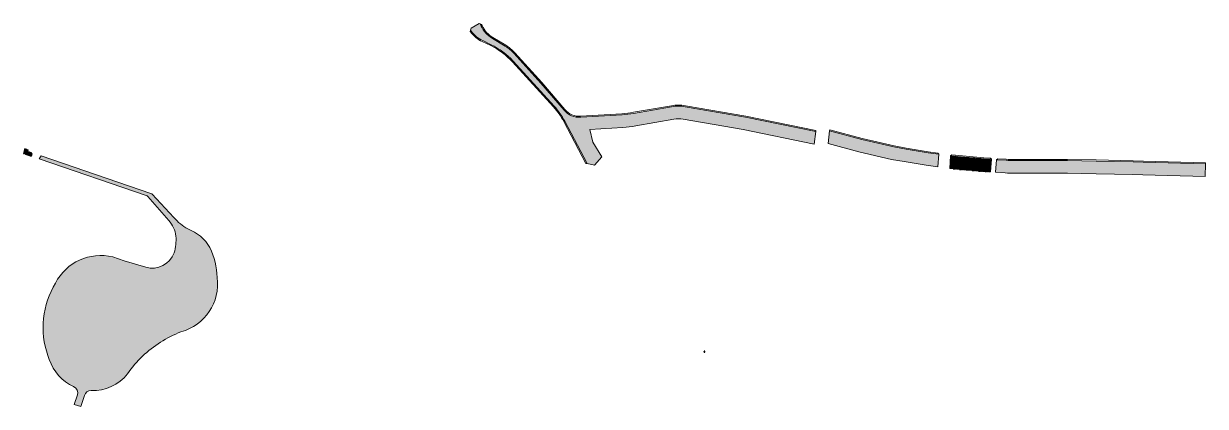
# Model space of a CAD drawing. Header units: metres. Extents: x 563299 to 571118, y 2063753 to 2067384.
# Drawn here: x 567184 to 570634, y 2063753 to 2064871 of the extents above; entities that cross this region are included whole.
import ezdxf

# ---------------------------------------------------------------- set-up
doc = ezdxf.new("R2010")
doc.units = ezdxf.units.M
doc.layers.get('0').update_dxf_attribs({"linetype": 'CONTINUOUS'})
doc.layers.add('datKeSog', color=251, linetype='CONTINUOUS', lineweight=13)
doc.layers.add('datMatNc', color=150, linetype='CONTINUOUS', lineweight=13)
doc.layers.add('hacth sdd', color=8, linetype='CONTINUOUS')
doc.layers.add('Luoi', color=1, linetype='CONTINUOUS')
pattern_1 = [(0, (0, 0), (1.5875, 1.5875), [1.5875, -1.5875])]

# ---------------------------------------------------------------- blocks, each defined once
blk = doc.blocks.new('A$C3A1F6BF5')
at = {"linetype": 'Continuous', "ltscale": 10}
h = blk.add_hatch(dxfattribs=at)
h.set_pattern_fill('ANGLE', color=1, scale=0.02, style=0)
h.set_pattern_definition([(0, (5779.488969955226, -3792.413134359585), (0, 0.1397), [0.1016, -0.0381]), (90, (5779.488969955226, -3792.413134359585), (-0.1397, 0), [0.1016, -0.0381])])
h.paths.add_polyline_path([(1.575739006136245, -7.138833098e-07), (1.575739006136245, 1.457161394760078), (1.134932063e-06, 1.457161394760078), (1.134932063e-06, -7.138833098e-07)])
h.paths.add_polyline_path([(0.7245893544835817, 0.7285803404383842, -1), (0.8511507865847271, 0.7285803404383842, -1)], flags=16)
at = {"color": 1}
blk.add_lwpolyline([(1.134932063e-06, 1.457161394760078), (1.134932063e-06, -7.138833098e-07), (1.575739006136245, -7.138833098e-07), (1.575739006136245, 1.457161394760078)], close=True, dxfattribs=at)
at = {"color": 1, "linetype": 'Continuous', "ltscale": 10}
blk.add_circle((0.7878700705341544, 0.7285803404383842), 0.0632807160505728, dxfattribs=at)

msp = doc.modelspace()

# ---------------------------------------------------------------- hatches: boundary and pattern name
at = {"layer": 'hacth sdd'}
h = msp.add_hatch(dxfattribs=at)
h.set_pattern_fill('DASH', color=152, scale=0.5, style=0)
h.set_pattern_definition(pattern_1)
edge = h.paths.add_edge_path()
edge.add_line((568837.459023007, 2064562.002088362), (568933.7567617416, 2064568.028047977))
edge.add_arc((568912.1476168188, 2064913.352598005), 345.9999999948964, 273.5806910419092, 279.8559016471669)
edge.add_line((568971.3727304877, 2064572.459086909), (569082.6604939118, 2064591.793659801))
edge.add_arc((569096.1829909639, 2064513.95959224), 78.99999999729455, 80.1275580285789, 99.85590164773942, ccw=False)
edge.add_line((569109.7279568327, 2064591.789752841), (569284.9648101089, 2064561.292871193))
edge.add_line((569284.9648101089, 2064561.292871193), (569492.7074316298, 2064518.576231566))
edge.add_line((569492.7074316298, 2064518.576231566), (569496.983472617, 2064555.471076337))
edge.add_line((569496.983472617, 2064555.471076337), (569291.8644043459, 2064597.64825334))
edge.add_line((569291.8644043459, 2064597.64825334), (569116.071801603, 2064628.241853377))
edge.add_arc((569096.1829909626, 2064513.95959224), 115.9999999972407, 80.12755802993507, 99.85590164718238)
edge.add_line((569076.3271725073, 2064628.247590179), (568965.0394090795, 2064608.913017286))
edge.add_arc((568912.1476168189, 2064913.352598), 308.9999999906065, 273.5806910426058, 279.85590164648255, ccw=False)
edge.add_line((568931.4459572303, 2064604.955817778), (568810.8221634476, 2064597.407622779))
edge.add_arc((568807.1373670582, 2064656.292444893), 58.99999999822329, 220.3901456688465, 273.58069104279457, ccw=False)
edge.add_line((568762.200030821, 2064618.061098962), (568694.7763724475, 2064697.311241298))
edge.add_line((568694.7763724475, 2064697.311241298), (568616.5685624428, 2064783.595166433))
edge.add_arc((568530.6205212368, 2064705.691801858), 115.999999997092, 42.18918376869899, 58.96195482312342)
edge.add_line((568590.4309485555, 2064805.083515714), (568552.8553574871, 2064827.695180926))
edge.add_arc((568596.1663565818, 2064899.668490959), 83.99999999863894, 205.3666480584097, 238.96195482191018, ccw=False)
edge.add_line((568520.2652314126, 2064863.68211579), (568517.296330753, 2064869.94401073))
edge.add_line((568517.296330753, 2064869.94401073), (568514.691252699, 2064870.789511987))
edge.add_line((568514.691252699, 2064870.789511987), (568490.7543499671, 2064857.700317553))
edge.add_line((568490.7543499671, 2064857.700317553), (568489.3719363239, 2064851.337591742))
edge.add_line((568489.3719363239, 2064851.337591742), (568491.7213949313, 2064848.198518748))
edge.add_arc((568563.374456986, 2064901.827696425), 89.50000000093384, 216.8132451761377, 244.311221008942)
edge.add_line((568524.5777637353, 2064821.173703387), (568549.3283911821, 2064809.268000215))
edge.add_arc((568458.0803025985, 2064619.573413235), 210.4999999985185, 42.3027196844244, 64.31122101195808, ccw=False)
edge.add_line((568613.7659232428, 2064761.249937487), (568733.6363133776, 2064629.526660228))
edge.add_arc((568577.950692733, 2064487.850135976), 210.499999999523, 27.90010799035599, 42.30271968459482, ccw=False)
edge.add_line((568763.9831722159, 2064586.349712509), (568829.830152009, 2064461.986975649))
edge.add_line((568829.830152009, 2064461.986975649), (568851.5062817704, 2064457.856450257))
edge.add_line((568851.5062817704, 2064457.856450257), (568872.0747026269, 2064482.200784263))
edge.add_line((568872.0747026269, 2064482.200784263), (568846.460165381, 2064524.841300676))
edge.add_line((568846.460165381, 2064524.841300676), (568837.459023007, 2064562.002088362))
h = msp.add_hatch(dxfattribs=at)
h.set_pattern_fill('DASH', color=152, scale=0.5, style=0)
h.set_pattern_definition(pattern_1)
h.paths.add_polyline_path([(569824.9853902804, 2064494.015817186), (569760.9417045502, 2064504.525246072), (569725.2454609458, 2064510.723244697), (569631.6566638043, 2064532.730480724), (569537.5170963262, 2064557.7650977), (569533.2124993812, 2064520.623864359), (569622.6655647076, 2064496.835532981), (569717.8394390529, 2064474.455568912), (569754.780995903, 2064468.041344462), (569819.397357175, 2064457.437940774), (569853.7829740687, 2064452.572993065), (569856.0391066197, 2064489.622273613)])
h = msp.add_hatch(dxfattribs=at)
h.set_pattern_fill('DASH', color=152, scale=0.5, style=0)
h.set_pattern_definition(pattern_1)
h.paths.add_polyline_path([(567196.5328415207, 2064497.738749619), (567197.8312388493, 2064502.578628437), (567188.344835457, 2064505.811150837), (567184.4496434717, 2064491.291514383), (567207.2170116127, 2064483.533460625), (567209.0393340427, 2064490.326311731), (567206.9845660216, 2064494.177290954)])
h = msp.add_hatch(dxfattribs=at)
h.set_pattern_fill('DASH', color=152, scale=0.5, style=0)
h.set_pattern_definition(pattern_1)
edge = h.paths.add_edge_path()
edge.add_arc((567409.439482877, 2064045.328761848), 148.5659409522286, 76.35179976346518, 152.7003840690624, ccw=False)
edge.add_line((567444.4950569529, 2064189.699622957), (567477.867174167, 2064177.959347559))
edge.add_line((567477.867174167, 2064177.959347559), (567540.9713856919, 2064159.622732107))
edge.add_arc((567559.9020532921, 2064224.997179553), 68.06018332867325, 253.8504168210014, 340.1410020687476)
edge.add_arc((567488.9586473359, 2064240.859990865), 140.4736999447239, 343.8881606613551, 363.9045468873496)
edge.add_arc((567545.5678099853, 2064239.116065908), 84.30053637577922, 7.70980706688391, 42.30183227612697)
edge.add_line((567607.9172936274, 2064295.853375703), (567546.7788459896, 2064366.386800929))
edge.add_arc((567539.2224577861, 2064359.836915638), 10.00000000062251, 40.9187801760177, 71.1832918045184)
edge.add_line((567542.4478751541, 2064369.302468068), (567229.984379754, 2064475.775406866))
edge.add_line((567229.984379754, 2064475.775406866), (567235.4104146592, 2064484.491091808))
edge.add_line((567235.4104146592, 2064484.491091808), (567556.0925156688, 2064375.217636774))
edge.add_arc((567552.8670983035, 2064365.752084344), 9.999999999186048, 43.03295591236781, 71.18329181774891, ccw=False)
edge.add_line((567560.1767113288, 2064372.576273483), (567623.2950252508, 2064304.968175263))
edge.add_arc((567731.5390515508, 2064395.335912226), 141.0074363763486, 219.8568832772078, 241.3467075162383)
edge.add_arc((567619.0922438592, 2064152.8826137), 126.8974977788511, 30.486607752572297, 69.31085971670842, ccw=False)
edge.add_arc((567534.5939523826, 2064125.388527615), 214.521277917157, 1.1773634486812057, 25.35807071409431, ccw=False)
edge.add_arc((567606.9511447549, 2064109.880586047), 143.5074604831693, -75.14867476411041, 7.977189961455679, ccw=False)
edge.add_arc((567775.1970408432, 2063639.992963159), 356.312927559991, 111.6511517485188, 133.1763741897588)
edge.add_arc((567726.6457406215, 2063691.737588033), 285.3570613012404, 133.1763741899961, 146.7714060176707)
edge.add_arc((567385.2216758681, 2063931.842116379), 132.5291037827885, 268.3869494716492, 320.815577192592, ccw=False)
edge.add_arc((567380.9281455987, 2063779.373453702), 19.99999999942256, 88.38712393226747, 161.948496993472)
edge.add_line((567361.9125784466, 2063785.570889128), (567351.4476648566, 2063753.461435227))
edge.add_line((567351.4476648566, 2063753.461435227), (567332.1915393996, 2063758.920766538))
edge.add_line((567332.1915393996, 2063758.920766538), (567341.2538583825, 2063786.72664483))
edge.add_arc((567322.2382912299, 2063792.924080256), 19.9999999998844, 341.9484969925137, 425.6109726984901)
edge.add_arc((567385.2216758685, 2063931.842116379), 132.529103783184, 198.2797114627122, 245.6111914585301, ccw=False)
edge.add_arc((567491.7679007688, 2063983.816224028), 250.507816456058, 199.0395119997098, 201.9262143987718, ccw=False)
edge.add_arc((567491.767900788, 2063983.816224025), 250.507816473157, 148.8316699562525, 199.0395119975718, ccw=False)
h = msp.add_hatch(dxfattribs=at)
h.set_pattern_fill('DASH', color=152, scale=0.5, style=0)
h.set_pattern_definition(pattern_1)
h.paths.add_polyline_path([(570009.9532760333, 2064474.760526071), (569987.3191341624, 2064476.426796383), (569890.7994981285, 2064484.622837332), (569888.549890499, 2064447.680706361), (569984.3954839442, 2064439.541902271), (570006.6971432654, 2064437.900108512)])
h = msp.add_hatch(dxfattribs=at)
h.set_pattern_fill('DASH', color=152, scale=0.5, style=0)
h.set_pattern_definition(pattern_1)
edge = h.paths.add_edge_path()
edge.add_line((570634.3821975611, 2064461.323514556), (570453.3536604806, 2064466.120513163))
edge.add_line((570453.3536604806, 2064466.120513163), (570423.2990914561, 2064466.96812725))
edge.add_line((570423.2990914561, 2064466.96812725), (570315.9615262625, 2064469.748032397))
edge.add_line((570315.9615262625, 2064469.748032397), (570231.9889911542, 2064470.858672854))
edge.add_line((570231.9889911542, 2064470.858672854), (570162.0080742452, 2064471.152745819))
edge.add_line((570162.0080742452, 2064471.152745819), (570116.8847098019, 2064471.071745802))
edge.add_line((570116.8847098019, 2064471.071745802), (570076.240490426, 2064471.040688663))
edge.add_arc((570075.9971803327, 2064789.458600067), 318.4180043630819, 265.77267605321924, 270.0437809502744, ccw=False)
edge.add_line((570052.5253789526, 2064471.90687193), (570024.9136545196, 2064473.650759611))
edge.add_line((570024.9136545196, 2064473.650759611), (570021.6568493831, 2064436.782730638))
edge.add_line((570021.6568493831, 2064436.782730638), (570050.000942329, 2064434.992588389))
edge.add_arc((570075.9971803369, 2064789.458600083), 355.4180043792563, 265.8054854013928, 270.0437809497623)
edge.add_line((570076.2687629283, 2064434.040699465), (570116.932054863, 2064434.071771177))
edge.add_line((570116.932054863, 2064434.071771177), (570161.9635429219, 2064434.152606268))
edge.add_line((570161.9635429219, 2064434.152606268), (570231.6665808877, 2064433.859701004))
edge.add_line((570231.6665808877, 2064433.859701004), (570315.2378676009, 2064432.754367551))
edge.add_line((570315.2378676009, 2064432.754367551), (570422.2985854442, 2064429.981632398))
edge.add_line((570422.2985854442, 2064429.981632398), (570452.3420694793, 2064429.134330924))
edge.add_line((570452.3420694793, 2064429.134330924), (570633.4020942596, 2064424.336497949))
edge.add_line((570633.4020942596, 2064424.336497949), (570634.3821975611, 2064461.323514556))

# ---------------------------------------------------------------- linework, layer by layer
at = {"layer": 'datKeSog'}
for points in [[(568965.0394090795, 2064608.913017286), (569076.3271725074, 2064628.247590179, -0.08629438944733543), (569116.071801603, 2064628.241853377), (569291.8644044404, 2064597.648253327), (569496.9834726171, 2064555.471076336), (569497.330178643, 2064558.462550237), (569292.4238309457, 2064600.595987029), (569116.5861673956, 2064631.197429097, 0.08629438944683895), (569075.8136599616, 2064631.203314263), (568964.5258965334, 2064611.868741371, -0.02738761614156991), (568931.2585947021, 2064607.949961275), (568810.6348009196, 2064600.401766277, -0.2363464245675781), (568764.4849801222, 2064620.005065704), (568697.0307998104, 2064699.291083694), (568618.7913566122, 2064785.60990862, 0.07331596124038856), (568591.9777699516, 2064807.653991073), (568554.4021788836, 2064830.265656284, -0.1476462280280203), (568522.975985883, 2064864.967343475), (568521.2202547744, 2064868.670466282), (568517.2963307527, 2064869.94401073), (568520.2652314152, 2064863.682115785, 0.1476462280085317), (568552.8553574871, 2064827.695180926), (568590.4309485555, 2064805.083515714, -0.07331596123945902), (568616.5685624428, 2064783.595166433), (568694.7763724445, 2064697.311241298), (568762.2000308217, 2064618.061098961, 0.2363464245676788), (568810.8221634476, 2064597.407622779), (568931.4459572304, 2064604.955817778, 0.02738761614142885)], [(568763.9831722155, 2064586.34971251, 0.06292610803378292), (568733.6363133776, 2064629.526660228), (568613.7659232436, 2064761.249937486, 0.09632648629226859), (568549.3283911821, 2064809.268000215), (568524.5777637387, 2064821.173703386, -0.1205616375840318), (568491.7213949313, 2064848.198518748), (568489.3719363239, 2064851.337591742), (568488.5288899865, 2064847.45736912), (568489.319616315, 2064846.400892681, 0.1205616375679584), (568523.2773159151, 2064818.470217589), (568548.0279433639, 2064806.564514414, -0.09632648628890138), (568611.5471257978, 2064759.230794624), (568731.4175159339, 2064627.507517365, -0.06292610803363761), (568761.3318779711, 2064584.94591807), (568826.0546551674, 2064462.706420758), (568829.8301520089, 2064461.986975648)], [(570316.0202012733, 2064472.747518736), (570232.0151325597, 2064473.85858949), (570162.0116849336, 2064474.152757133), (570116.8808713526, 2064474.071743744), (570076.238198061, 2064474.040687787, -0.01865107252752686), (570052.7305413453, 2064474.899891736), (570028.1717543348, 2064476.450963499), (570024.9137372628, 2064473.65169629), (570024.9136545195, 2064473.65075961), (570052.5253789526, 2064471.90687193, 0.01863836859156304), (570076.240490426, 2064471.040688663), (570116.8847100866, 2064471.071745801), (570162.0080742231, 2064471.152745819), (570231.9889912345, 2064470.858672854), (570315.9615262634, 2064469.748032397), (570423.2990913618, 2064466.968127251), (570453.3536603807, 2064466.12051316), (570634.3821975611, 2064461.323514556), (570634.4616653965, 2064464.322461848), (570453.4356815295, 2064469.119392796), (570423.3802134941, 2064469.96703224)]]:
    msp.add_lwpolyline(points, format="xyb", close=True, dxfattribs=at)
for points in [[(569725.8459492184, 2064513.663867054), (569632.385671853, 2064535.640881892), (569537.8661177001, 2064560.776549052), (569537.5170963263, 2064557.7650977), (569631.6566638099, 2064532.730480723), (569725.2454609427, 2064510.723244697), (569760.9417045707, 2064504.525246072), (569824.9853902685, 2064494.015817185), (569856.0391066195, 2064489.622273613), (569856.0396877254, 2064489.631816294), (569853.2516186605, 2064493.04653012), (569825.4384740437, 2064496.981590949), (569761.4412215127, 2064507.483400255)], [(569893.9711408546, 2064487.3643114), (569890.7995501867, 2064484.62369221), (569890.7994981285, 2064484.622837332), (569987.3191340816, 2064476.426796388), (570009.9532760333, 2064474.760526071), (570009.9533042603, 2064474.760845609), (570007.2253832226, 2064477.969465219), (569987.5561868476, 2064479.417463473)]]:
    msp.add_lwpolyline(points, close=True, dxfattribs=at)
at = {"layer": 'datMatNc'}
for points in [[(568837.459023007, 2064562.002088362), (568933.7567617416, 2064568.028047977, 0.02738761614755875), (568971.3727304877, 2064572.459086909), (569082.6604939118, 2064591.793659801, -0.08629438945605672), (569109.7279568327, 2064591.789752841), (569284.9648101089, 2064561.292871193), (569492.7074316298, 2064518.576231566), (569496.983472617, 2064555.471076337), (569291.8644043459, 2064597.64825334), (569116.071801603, 2064628.241853377, 0.08629438944759198), (569076.3271725073, 2064628.247590179), (568965.0394090795, 2064608.913017286, -0.0273876161415226), (568931.4459572303, 2064604.955817778), (568810.8221634476, 2064597.407622779, -0.2363464245722618), (568762.200030821, 2064618.061098962), (568694.7763724475, 2064697.311241298), (568616.5685624428, 2064783.595166433, 0.07331596123945902), (568590.4309485555, 2064805.083515714), (568552.8553574871, 2064827.695180926, -0.1476462280266018), (568520.2652314126, 2064863.68211579), (568517.296330753, 2064869.94401073), (568514.691252699, 2064870.789511987), (568490.7543499671, 2064857.700317553), (568489.3719363239, 2064851.337591742), (568491.7213949313, 2064848.198518748, 0.1205616375734042), (568524.5777637353, 2064821.173703387), (568549.3283911821, 2064809.268000215, -0.09632648629079113), (568613.7659232428, 2064761.249937487), (568733.6363133776, 2064629.526660228, -0.06292610803471108), (568763.9831722159, 2064586.349712509), (568829.830152009, 2064461.986975649), (568851.5062817704, 2064457.856450257), (568872.0747026269, 2064482.200784263), (568846.460165381, 2064524.841300676)], [(570634.3821975611, 2064461.323514556), (570453.3536604806, 2064466.120513163), (570423.2990914561, 2064466.96812725), (570315.9615262625, 2064469.748032397), (570231.9889911542, 2064470.858672854), (570162.0080742452, 2064471.152745819), (570116.8847098019, 2064471.071745802), (570076.240490426, 2064471.040688663, -0.01863836859156304), (570052.5253789526, 2064471.90687193), (570024.9136545196, 2064473.650759611), (570021.6568493831, 2064436.782730638), (570050.000942329, 2064434.992588389, 0.01849516145130176), (570076.2687629283, 2064434.040699465), (570116.932054863, 2064434.071771177), (570161.9635429219, 2064434.152606268), (570231.6665808877, 2064433.859701004), (570315.2378676009, 2064432.754367551), (570422.2985854442, 2064429.981632398), (570452.3420694793, 2064429.134330924), (570633.4020942596, 2064424.336497949)]]:
    msp.add_lwpolyline(points, format="xyb", close=True, dxfattribs=at)
for points in [[(569824.9853902804, 2064494.015817186), (569760.9417045502, 2064504.525246072), (569725.2454609458, 2064510.723244697), (569631.6566638043, 2064532.730480724), (569537.5170963262, 2064557.7650977), (569533.2124993812, 2064520.623864359), (569622.6655647076, 2064496.835532981), (569717.8394390529, 2064474.455568912), (569754.780995903, 2064468.041344462), (569819.397357175, 2064457.437940774), (569853.7829740687, 2064452.572993065), (569856.0391066197, 2064489.622273613)], [(570009.9532760333, 2064474.760526071), (569987.3191341624, 2064476.426796383), (569890.7994981285, 2064484.622837332), (569888.549890499, 2064447.680706361), (569984.3954839442, 2064439.541902271), (570006.6971432654, 2064437.900108512)]]:
    msp.add_lwpolyline(points, close=True, dxfattribs=at)
at = {"layer": 'datMatNc', "linetype": 'Continuous'}
msp.add_lwpolyline([(567196.5328415207, 2064497.738749619), (567197.8312388493, 2064502.578628437), (567188.344835457, 2064505.811150837), (567184.4496434717, 2064491.291514383), (567207.2170116127, 2064483.533460625), (567209.0393340427, 2064490.326311731), (567206.9845660216, 2064494.177290954)], close=True, dxfattribs=at)
msp.add_lwpolyline([(567277.4207708054, 2064113.467579522, -0.3460298224271914), (567444.4950569529, 2064189.699622957), (567477.867174167, 2064177.959347559), (567540.9713856919, 2064159.622732107, 0.3953758625944973), (567623.9147974994, 2064201.876687911, 0.08756070964333275), (567629.1062907029, 2064250.425472286, 0.1520929217242332), (567607.9172936274, 2064295.853375703), (567546.7788459896, 2064366.386800929, 0.1328268304142825), (567542.4478751541, 2064369.302468068), (567229.984379754, 2064475.775406866), (567235.4104146592, 2064484.491091808), (567556.0925156688, 2064375.217636774, -0.1234504681101038), (567560.1767113288, 2064372.576273483), (567623.2950252508, 2064304.968175263, 0.09404282514558131), (567663.9248170749, 2064271.596620125, -0.171042043311651), (567728.4458793751, 2064217.262403557, -0.105901495999473), (567749.0699404447, 2064129.79638696, -0.3794942581787468), (567643.733790257, 2063971.167110839, 0.09419864720225449), (567531.3911819159, 2063899.834463884, 0.05938919283771991), (567487.9471433682, 2063848.107764549, -0.2328389696996911), (567381.4910712022, 2063799.365530001, 0.3324685421918747), (567361.9125784466, 2063785.570889128), (567351.4476648566, 2063753.461435227), (567332.1915393996, 2063758.920766538), (567341.2538583825, 2063786.72664483, 0.38217525221227), (567330.4968915795, 2063811.139335409, -0.2095096838573932), (567259.3804408102, 2063890.273535593, -0.01259628148562091), (567254.9644064361, 2063902.095534008, -0.222646308129913)], format="xyb", close=True, dxfattribs=at)

# ---------------------------------------------------------------- block references
at = {"layer": 'Luoi', "color": 250, "linetype": 'Continuous', "ltscale": 10, "xscale": 1.59988752589561, "yscale": 1.59988752589561, "zscale": 1.59988752589561}
msp.add_blockref('A$C3A1F6BF5', (569170.8294965021, 2063911.864353402), dxfattribs=at)

doc.saveas('drawing.dxf')
